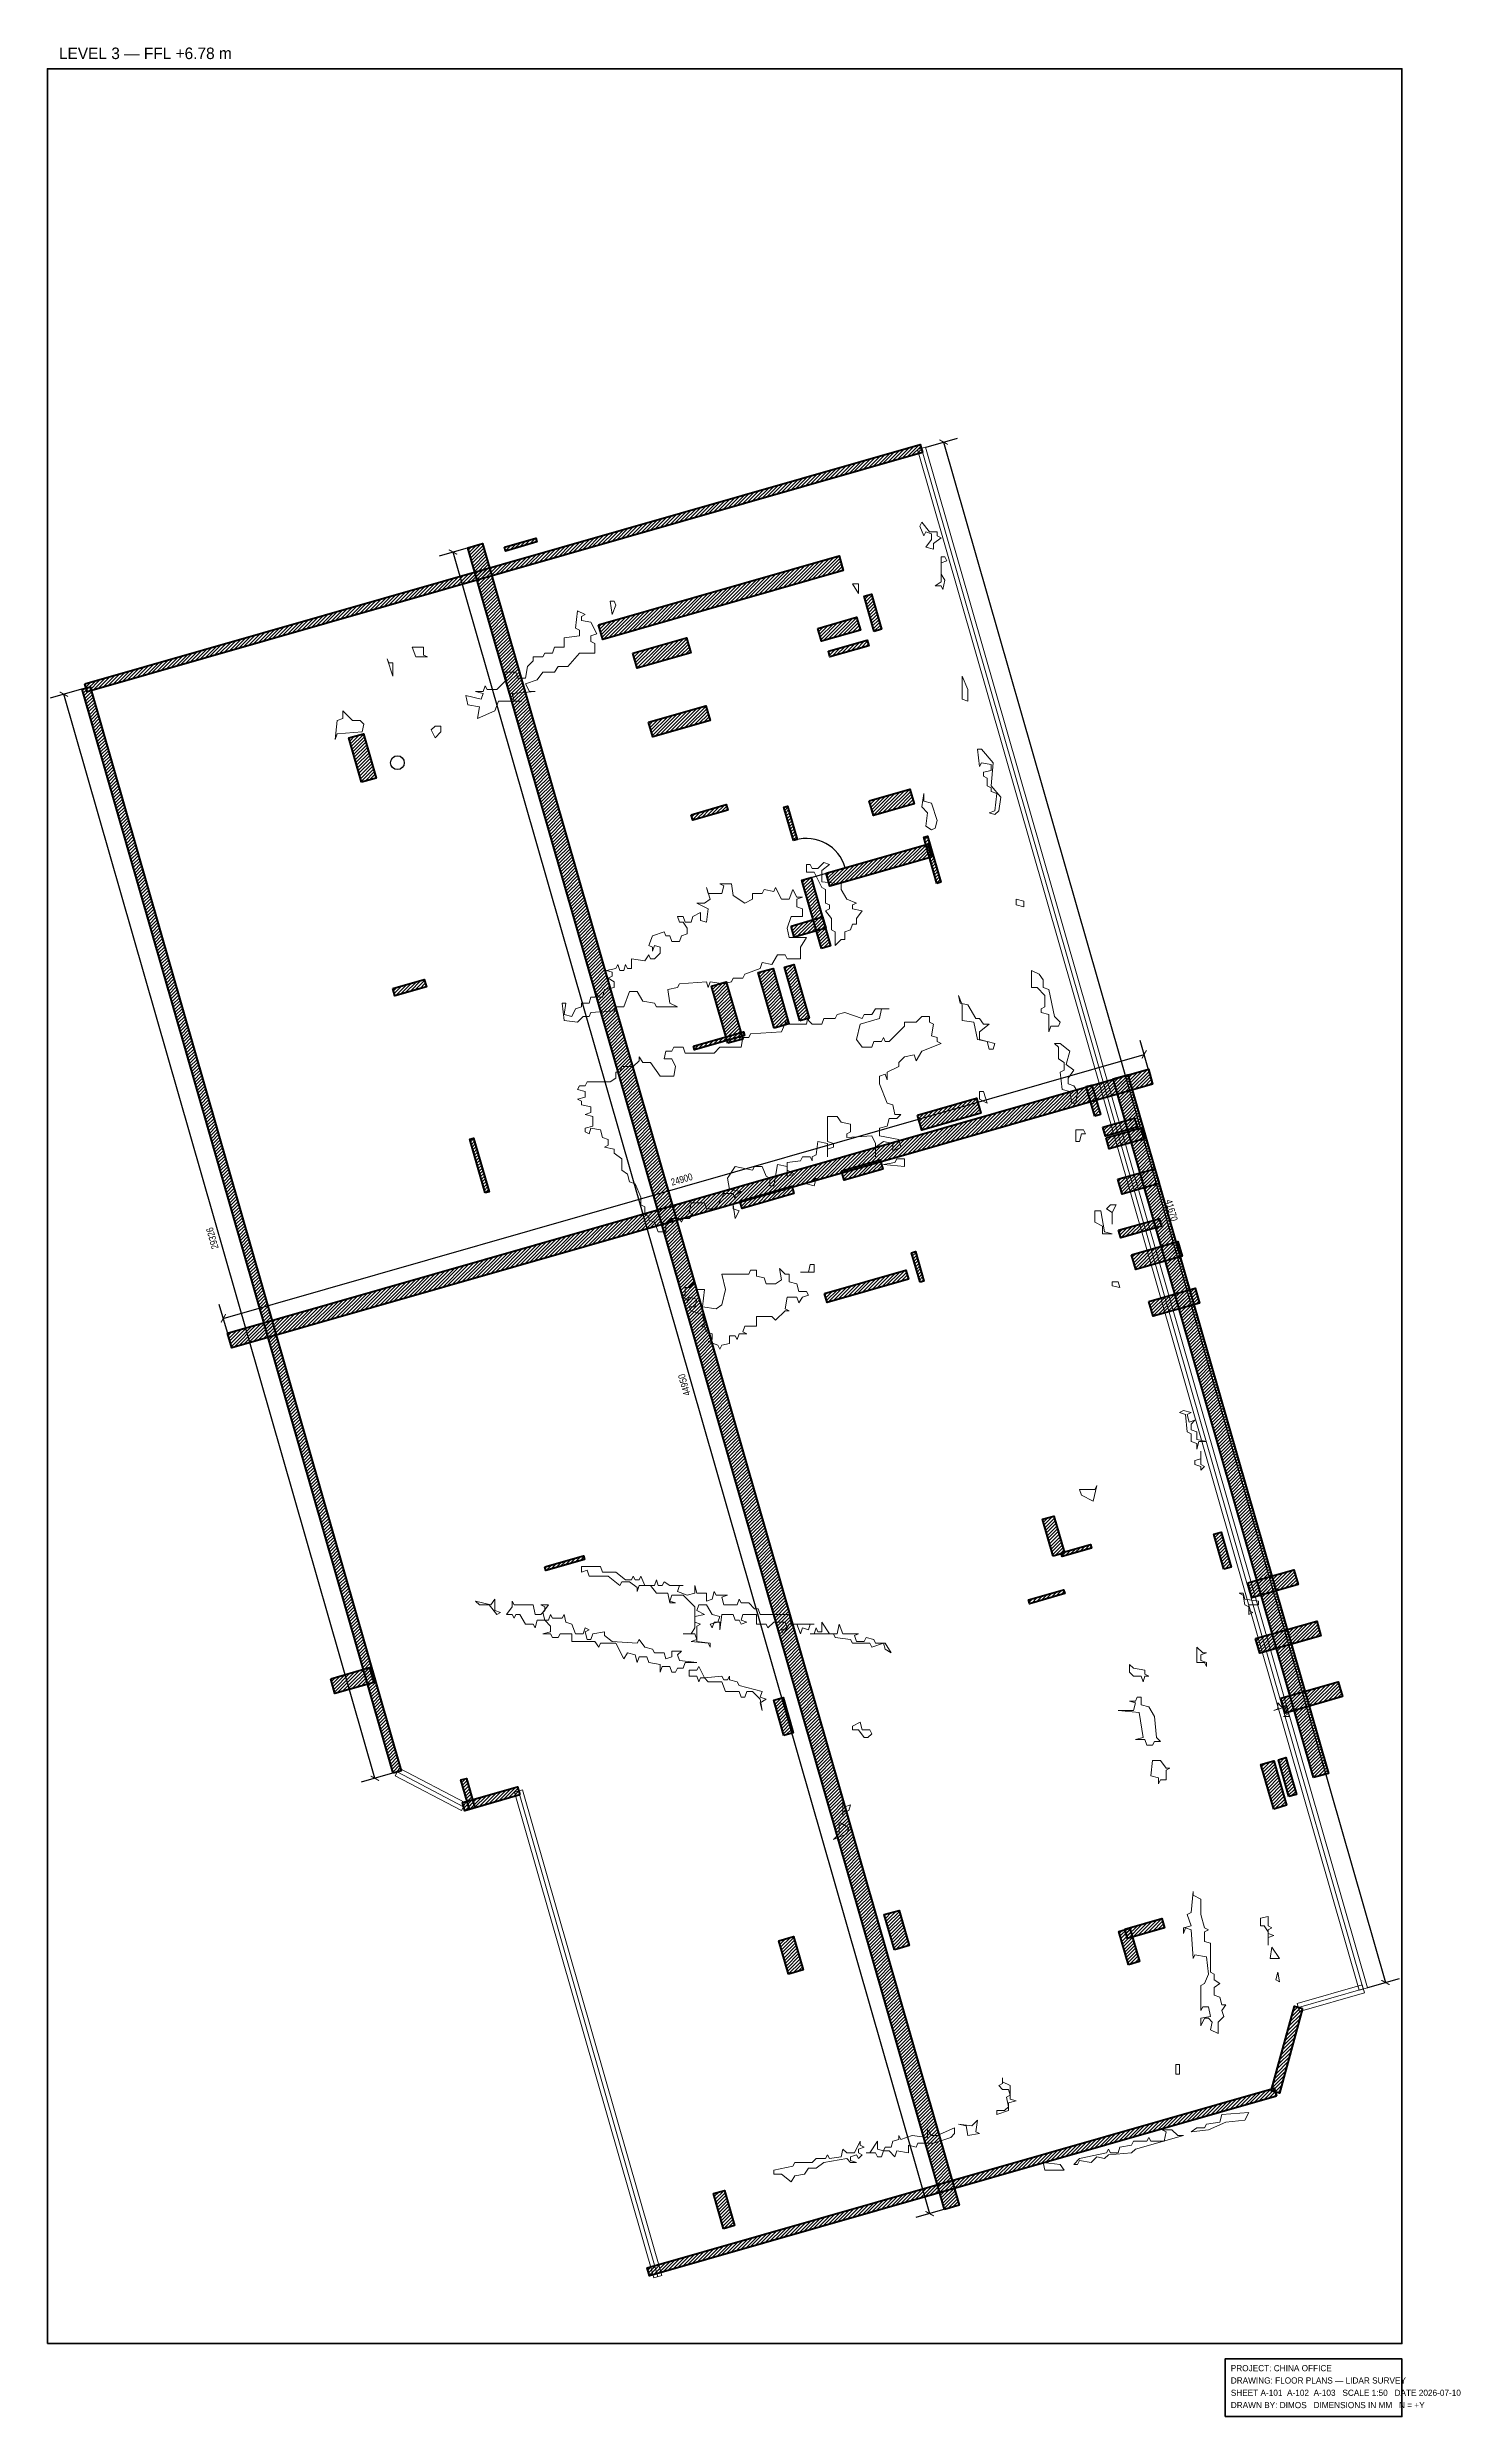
# Model space of a CAD drawing. Header units: metres. Extents: x 0 to 117, y -38 to 25.
# Drawn here: x 80.5 to 117.2, y -38.1 to 23.5 of the extents above; entities that cross this region are included whole.
import ezdxf

# ---------------------------------------------------------------- set-up
doc = ezdxf.new("R2010")
doc.units = ezdxf.units.M
for name, color, linetype, lineweight in [('A-ANNO-DIMS', 3, 'Continuous', 18), ('A-ANNO-SYMB', 1, 'Continuous', 25), ('A-ANNO-TTLB', 7, 'Continuous', 35), ('A-DOOR', 2, 'Continuous', 25), ('A-FURN', 8, 'Continuous', 13), ('A-GLAZ', 4, 'Continuous', 13), ('A-WALL', 7, 'Continuous', 60), ('A-WALL-PATT', 8, 'Continuous', 13)]:
    doc.layers.add(name, color=color, linetype=linetype, lineweight=lineweight)
doc.styles.add('OpenSansCondensed-Light', font='OpenSansCondensed-Light.ttf')
doc.dimstyles.new('EZDXF', dxfattribs={"dimtxt": 0.25, "dimasz": 0.175, "dimexe": 0.375, "dimexo": 0.125, "dimgap": 0.1, "dimtad": 1, "dimlfac": 100, "dimzin": 12, "dimdsep": 46, "dimtxsty": 'OpenSansCondensed-Light', "dimblk": 'ARCHTICK', "dimcen": 2.5, "dimazin": 3, "dimtfac": 0.5, "dimtmove": 2, "dimatfit": 3})

msp = doc.modelspace()

# ---------------------------------------------------------------- texts
at = {"layer": 'A-ANNO-TTLB'}
for s, height, p in [('LEVEL 3 — FFL +6.78 m', 0.3, (80.8162, 23.2208)), ('PROJECT: CHINA OFFICE', 0.16, (111.2758, -36.9035)), ('SHEET A-101  A-102  A-103   SCALE 1:50   DATE 2026-07-10', 0.16, (111.2758, -37.5435)), ('DRAWING: FLOOR PLANS — LIDAR SURVEY', 0.16, (111.2758, -37.2235)), ('DRAWN BY: DIMOS   DIMENSIONS IN MM   N = +Y', 0.16, (111.2758, -37.8635))]:
    msp.add_text(s, height=height, dxfattribs=at).set_placement(p)

# ---------------------------------------------------------------- blocks, each defined once
blk = doc.blocks.new('_ARCHTICK')
at = {"color": 0, "linetype": 'BYBLOCK', "const_width": 0.15}
blk.add_lwpolyline([(-0.5, -0.5), (0.5, 0.5)], dxfattribs=at)

# ---------------------------------------------------------------- dimensions: what is measured, and where the dimension line sits
at = {"layer": 'A-ANNO-DIMS'}
for base, p1, p2, angle in [((103.8109, 13.2613), (103.2341, 13.0959), (114.72, -26.9602), 286), ((103.4492, -32.8063), (104.0259, -32.6409), (91.636, 10.5678), 106), ((89.0285, -21.4854), (89.6053, -21.32), (81.5219, 6.8701), 106), ((85.0885, -9.5254), (85.2539, -10.1021), (109.1893, -3.2388), 16)]:
    msp.add_linear_dim(base=base, p1=p1, p2=p2, angle=angle, dimstyle='EZDXF', override={"dimtxt": 0.18, "dimdec": 0, "dimlfac": 1000}, dxfattribs=at).render()

# ---------------------------------------------------------------- hatches: boundary and pattern name
at = {"layer": 'A-WALL-PATT'}
h = msp.add_hatch(dxfattribs=at)
h.set_pattern_fill('ANSI31', scale=0.02)
h.paths.add_polyline_path([(81.4916, 6.9758), (103.2038, 13.2017), (103.2645, 12.9902), (81.5523, 6.7643)])
h = msp.add_hatch(dxfattribs=at)
h.set_pattern_fill('ANSI31', scale=0.02)
h.paths.add_polyline_path([(103.8337, -32.696), (91.4438, 10.5127), (91.8283, 10.623), (104.2182, -32.5857)])
h = msp.add_hatch(dxfattribs=at)
h.set_pattern_fill('ANSI31', scale=0.02)
h.paths.add_polyline_path([(92.3948, 10.5254), (93.2119, 10.7597), (93.2395, 10.6635), (92.4224, 10.4292)])
h = msp.add_hatch(dxfattribs=at)
h.set_pattern_fill('ANSI31', scale=0.02)
h.paths.add_polyline_path([(94.8444, 8.513), (101.0926, 10.3046), (101.2029, 9.9201), (94.9547, 8.1285)])
h = msp.add_hatch(dxfattribs=at)
h.set_pattern_fill('ANSI31', scale=0.02)
h.paths.add_polyline_path([(102.0056, 8.3398), (101.7438, 9.253), (101.936, 9.3081), (102.1979, 8.3949)])
h = msp.add_hatch(dxfattribs=at)
h.set_pattern_fill('ANSI31', scale=0.02)
h.paths.add_polyline_path([(100.5415, 8.4173), (101.5508, 8.7067), (101.6473, 8.3703), (100.638, 8.0808)])
h = msp.add_hatch(dxfattribs=at)
h.set_pattern_fill('ANSI31', scale=0.02)
h.paths.add_polyline_path([(95.7338, 7.7695), (97.1276, 8.1692), (97.2379, 7.7847), (95.8441, 7.385)])
h = msp.add_hatch(dxfattribs=at)
h.set_pattern_fill('ANSI31', scale=0.02)
h.paths.add_polyline_path([(100.8166, 7.8208), (101.8259, 8.1102), (101.8672, 7.966), (100.8579, 7.6766)])
h = msp.add_hatch(dxfattribs=at)
h.set_pattern_fill('ANSI31', scale=0.02)
h.paths.add_polyline_path([(89.4996, -21.3503), (81.4162, 6.8397), (81.6277, 6.9004), (89.711, -21.2897)])
h = msp.add_hatch(dxfattribs=at)
h.set_pattern_fill('ANSI31', scale=0.02)
h.paths.add_polyline_path([(96.1437, 5.9774), (97.6336, 6.4046), (97.7439, 6.0201), (96.2539, 5.5929)])
h = msp.add_hatch(dxfattribs=at)
h.set_pattern_fill('ANSI31', scale=0.02)
h.paths.add_polyline_path([(88.6812, 4.415), (88.3504, 5.5685), (88.7349, 5.6788), (89.0657, 4.5253)])
h = msp.add_hatch(dxfattribs=at)
h.set_pattern_fill('ANSI31', scale=0.02)
h.paths.add_polyline_path([(97.2493, 3.5727), (98.1625, 3.8345), (98.2039, 3.6903), (97.2907, 3.4285)])
h = msp.add_hatch(dxfattribs=at)
h.set_pattern_fill('ANSI31', scale=0.02)
h.paths.add_polyline_path([(99.9071, 2.9007), (99.659, 3.7658), (99.7552, 3.7934), (100.0032, 2.9282)])
h = msp.add_hatch(dxfattribs=at)
h.set_pattern_fill('ANSI31', scale=0.02)
h.paths.add_polyline_path([(101.8783, 3.9368), (102.9357, 4.24), (103.0459, 3.8555), (101.9885, 3.5523)])
h = msp.add_hatch(dxfattribs=at)
h.set_pattern_fill('ANSI31', scale=0.02)
h.paths.add_polyline_path([(100.755, 2.0495), (103.3984, 2.8075), (103.4949, 2.471), (100.8515, 1.713)])
h = msp.add_hatch(dxfattribs=at)
h.set_pattern_fill('ANSI31', scale=0.02)
h.paths.add_polyline_path([(103.6393, 1.7862), (103.2947, 2.9878), (103.3909, 3.0153), (103.7354, 1.8138)])
h = msp.add_hatch(dxfattribs=at)
h.set_pattern_fill('ANSI31', scale=0.02)
h.paths.add_polyline_path([(100.6344, 0.0923), (100.1244, 1.8707), (100.3648, 1.9396), (100.8747, 0.1612)])
h = msp.add_hatch(dxfattribs=at)
h.set_pattern_fill('ANSI31', scale=0.02)
h.paths.add_polyline_path([(99.8479, 0.678), (100.6649, 0.9123), (100.7476, 0.6239), (99.9306, 0.3896)])
h = msp.add_hatch(dxfattribs=at)
h.set_pattern_fill('ANSI31', scale=0.02)
h.paths.add_polyline_path([(99.4059, -1.9764), (98.9925, -0.5345), (99.377, -0.4243), (99.7904, -1.8662)])
h = msp.add_hatch(dxfattribs=at)
h.set_pattern_fill('ANSI31', scale=0.02)
h.paths.add_polyline_path([(100.0761, -1.7843), (99.6764, -0.3904), (99.9167, -0.3215), (100.3164, -1.7153)])
h = msp.add_hatch(dxfattribs=at)
h.set_pattern_fill('ANSI31', scale=0.02)
h.paths.add_polyline_path([(89.4947, -0.947), (90.3118, -0.7127), (90.3669, -0.905), (89.5498, -1.1393)])
h = msp.add_hatch(dxfattribs=at)
h.set_pattern_fill('ANSI31', scale=0.02)
h.paths.add_polyline_path([(98.2059, -2.3726), (97.7786, -0.8826), (98.1631, -0.7723), (98.5904, -2.2623)])
h = msp.add_hatch(dxfattribs=at)
h.set_pattern_fill('ANSI31', scale=0.02)
h.paths.add_polyline_path([(97.3098, -2.4429), (98.6075, -2.0707), (98.635, -2.1669), (97.3373, -2.539)])
h = msp.add_hatch(dxfattribs=at)
h.set_pattern_fill('ANSI31', scale=0.02)
h.paths.add_polyline_path([(85.1988, -9.9099), (109.1342, -3.0465), (109.2445, -3.431), (85.3091, -10.2944)])
h = msp.add_hatch(dxfattribs=at)
h.set_pattern_fill('ANSI31', scale=0.02)
h.paths.add_polyline_path([(107.7413, -4.2676), (107.5208, -3.4986), (107.665, -3.4573), (107.8855, -4.2263)])
h = msp.add_hatch(dxfattribs=at)
h.set_pattern_fill('ANSI31', scale=0.02)
h.paths.add_polyline_path([(113.4282, -21.4664), (108.2187, -3.2985), (108.6032, -3.1883), (113.8128, -21.3561)])
h = msp.add_hatch(dxfattribs=at)
h.set_pattern_fill('ANSI31', scale=0.02)
h.paths.add_polyline_path([(103.1313, -4.2424), (104.6693, -3.8014), (104.7796, -4.1859), (103.2416, -4.6269)])
h = msp.add_hatch(dxfattribs=at)
h.set_pattern_fill('ANSI31', scale=0.02)
h.paths.add_polyline_path([(91.8987, -6.2617), (91.499, -4.8679), (91.5952, -4.8403), (91.9948, -6.2341)])
h = msp.add_hatch(dxfattribs=at)
h.set_pattern_fill('ANSI31', scale=0.02)
h.paths.add_polyline_path([(107.9531, -4.5506), (108.7701, -4.3163), (108.839, -4.5567), (108.022, -4.791)])
h = msp.add_hatch(dxfattribs=at)
h.set_pattern_fill('ANSI31', scale=0.02)
h.paths.add_polyline_path([(108.0331, -4.8296), (108.9463, -4.5678), (109.0289, -4.8562), (108.1158, -5.118)])
h = msp.add_hatch(dxfattribs=at)
h.set_pattern_fill('ANSI31', scale=0.02)
h.paths.add_polyline_path([(101.1544, -5.6923), (102.1637, -5.4029), (102.2326, -5.6432), (101.2233, -5.9326)])
h = msp.add_hatch(dxfattribs=at)
h.set_pattern_fill('ANSI31', scale=0.02)
h.paths.add_polyline_path([(98.5178, -6.4744), (99.8636, -6.0885), (99.9187, -6.2807), (98.5729, -6.6666)])
h = msp.add_hatch(dxfattribs=at)
h.set_pattern_fill('ANSI31', scale=0.02)
h.paths.add_polyline_path([(108.3426, -5.9091), (109.3038, -5.6334), (109.4141, -6.0179), (108.4528, -6.2936)])
h = msp.add_hatch(dxfattribs=at)
h.set_pattern_fill('ANSI31', scale=0.02)
h.paths.add_polyline_path([(108.3589, -7.2357), (109.4163, -6.9325), (109.4714, -7.1247), (108.414, -7.4279)])
h = msp.add_hatch(dxfattribs=at)
h.set_pattern_fill('ANSI31', scale=0.02)
h.paths.add_polyline_path([(103.201, -8.5864), (102.9805, -7.8174), (103.0766, -7.7899), (103.2971, -8.5589)])
h = msp.add_hatch(dxfattribs=at)
h.set_pattern_fill('ANSI31', scale=0.02)
h.paths.add_polyline_path([(108.6967, -7.8697), (109.8983, -7.5252), (110.0086, -7.9097), (108.807, -8.2543)])
h = msp.add_hatch(dxfattribs=at)
h.set_pattern_fill('ANSI31', scale=0.02)
h.paths.add_polyline_path([(100.7146, -8.8749), (102.8293, -8.2685), (102.8983, -8.5088), (100.7835, -9.1152)])
h = msp.add_hatch(dxfattribs=at)
h.set_pattern_fill('ANSI31', scale=0.02)
h.paths.add_polyline_path([(109.1494, -9.0855), (110.351, -8.741), (110.4612, -9.1255), (109.2596, -9.47)])
h = msp.add_hatch(dxfattribs=at)
h.set_pattern_fill('ANSI31', scale=0.02)
h.paths.add_polyline_path([(106.6612, -15.7086), (106.3856, -14.7473), (106.674, -14.6646), (106.9496, -15.6259)])
h = msp.add_hatch(dxfattribs=at)
h.set_pattern_fill('ANSI31', scale=0.02)
h.paths.add_polyline_path([(111.0939, -16.05), (110.832, -15.1368), (111.0243, -15.0816), (111.2861, -15.9948)])
h = msp.add_hatch(dxfattribs=at)
h.set_pattern_fill('ANSI31', scale=0.02)
h.paths.add_polyline_path([(93.4431, -15.9865), (94.4524, -15.6971), (94.48, -15.7932), (93.4707, -16.0827)])
h = msp.add_hatch(dxfattribs=at)
h.set_pattern_fill('ANSI31', scale=0.02)
h.paths.add_polyline_path([(106.8632, -15.6246), (107.6322, -15.4041), (107.6598, -15.5002), (106.8908, -15.7207)])
h = msp.add_hatch(dxfattribs=at)
h.set_pattern_fill('ANSI31', scale=0.02)
h.paths.add_polyline_path([(106.0178, -16.8484), (106.931, -16.5865), (106.9586, -16.6827), (106.0454, -16.9445)])
h = msp.add_hatch(dxfattribs=at)
h.set_pattern_fill('ANSI31', scale=0.02)
h.paths.add_polyline_path([(111.7166, -16.4059), (112.9182, -16.0613), (113.0284, -16.4458), (111.8268, -16.7904)])
h = msp.add_hatch(dxfattribs=at)
h.set_pattern_fill('ANSI31', scale=0.02)
h.paths.add_polyline_path([(111.9225, -17.8494), (113.5085, -17.3946), (113.6188, -17.7791), (112.0327, -18.2339)])
h = msp.add_hatch(dxfattribs=at)
h.set_pattern_fill('ANSI31', scale=0.02)
h.paths.add_polyline_path([(87.8799, -18.8972), (88.8892, -18.6078), (88.9995, -18.9923), (87.9902, -19.2817)])
h = msp.add_hatch(dxfattribs=at)
h.set_pattern_fill('ANSI31', scale=0.02)
h.paths.add_polyline_path([(112.5759, -19.4026), (114.0658, -18.9753), (114.1761, -19.3598), (112.6861, -19.7871)])
h = msp.add_hatch(dxfattribs=at)
h.set_pattern_fill('ANSI31', scale=0.02)
h.paths.add_polyline_path([(99.6606, -20.3687), (99.3988, -19.4555), (99.6391, -19.3866), (99.9009, -20.2998)])
h = msp.add_hatch(dxfattribs=at)
h.set_pattern_fill('ANSI31', scale=0.02)
h.paths.add_polyline_path([(112.789, -21.9617), (112.5134, -21.0005), (112.7056, -20.9453), (112.9813, -21.9066)])
h = msp.add_hatch(dxfattribs=at)
h.set_pattern_fill('ANSI31', scale=0.02)
h.paths.add_polyline_path([(91.485, -22.2969), (91.2645, -21.5279), (91.4087, -21.4866), (91.6292, -22.2556)])
h = msp.add_hatch(dxfattribs=at)
h.set_pattern_fill('ANSI31', scale=0.02)
h.paths.add_polyline_path([(112.3909, -22.284), (112.0601, -21.1304), (112.3966, -21.034), (112.7273, -22.1875)])
h = msp.add_hatch(dxfattribs=at)
h.set_pattern_fill('ANSI31', scale=0.02)
h.paths.add_polyline_path([(92.7926, -21.9181), (91.3623, -22.3283), (91.3016, -22.1168), (92.732, -21.7067)])
h = msp.add_hatch(dxfattribs=at)
h.set_pattern_fill('ANSI31', scale=0.02)
h.paths.add_polyline_path([(102.5308, -25.9435), (102.269, -25.0303), (102.6535, -24.9201), (102.9153, -25.8333)])
h = msp.add_hatch(dxfattribs=at)
h.set_pattern_fill('ANSI31', scale=0.02)
h.paths.add_polyline_path([(108.5249, -25.4103), (109.4862, -25.1347), (109.5551, -25.375), (108.5938, -25.6506)])
h = msp.add_hatch(dxfattribs=at)
h.set_pattern_fill('ANSI31', scale=0.02)
h.paths.add_polyline_path([(99.7754, -26.5776), (99.5274, -25.7124), (99.9119, -25.6022), (100.16, -26.4673)])
h = msp.add_hatch(dxfattribs=at)
h.set_pattern_fill('ANSI31', scale=0.02)
h.paths.add_polyline_path([(108.6146, -26.3317), (108.3665, -25.4665), (108.6549, -25.3838), (108.903, -26.249)])
h = msp.add_hatch(dxfattribs=at)
h.set_pattern_fill('ANSI31', scale=0.02)
h.paths.add_polyline_path([(113.1419, -27.4721), (112.5417, -29.6731), (112.3294, -29.6152), (112.9297, -27.4142)])
h = msp.add_hatch(dxfattribs=at)
h.set_pattern_fill('ANSI31', scale=0.02)
h.paths.add_polyline_path([(112.4658, -29.7499), (96.1633, -34.4246), (96.1026, -34.2131), (112.4052, -29.5384)])
h = msp.add_hatch(dxfattribs=at)
h.set_pattern_fill('ANSI31', scale=0.02)
h.paths.add_polyline_path([(98.0897, -33.1987), (97.8279, -32.2855), (98.1163, -32.2028), (98.3781, -33.116)])

# ---------------------------------------------------------------- linework, layer by layer
at = {"layer": 'A-ANNO-SYMB'}
msp.add_circle((89.6137, 4.9242), 0.18, dxfattribs=at)
at = {"layer": 'A-ANNO-TTLB'}
for points in [[(80.5162, -36.1835), (115.7258, -36.1835), (115.7258, 22.9708), (80.5162, 22.9708)], [(111.1258, -38.0835), (115.7258, -38.0835), (115.7258, -36.5835), (111.1258, -36.5835)]]:
    msp.add_lwpolyline(points, close=True, dxfattribs=at)
at = {"layer": 'A-DOOR'}
msp.add_line((100.2446, 1.9051), (101.2539, 2.1945), dxfattribs=at)
msp.add_arc((100.2446, 1.9051), 1.05, 16, 106, dxfattribs=at)
at = {"layer": 'A-FURN'}
for points in [[(103.5453, 10.475), (103.3453, 10.525), (103.4953, 10.725), (103.4953, 10.875), (103.3453, 10.925), (103.2953, 10.825), (103.1953, 11.075), (103.2453, 11.175), (103.4453, 10.925), (103.6453, 10.925), (103.6453, 10.825), (103.7453, 10.775), (103.5453, 10.625)], [(103.7953, 9.425), (103.7453, 9.525), (103.5953, 9.525), (103.7453, 9.625), (103.7453, 10.275), (103.8453, 10.275), (103.8953, 10.175), (103.7453, 10.125), (103.7453, 9.825), (103.8453, 9.675)], [(101.5953, 9.325), (101.4453, 9.575), (101.5953, 9.575)], [(91.6953, 6.075), (91.7453, 6.375), (91.4453, 6.425), (91.3953, 6.675), (91.7953, 6.575), (91.8453, 6.725), (91.6453, 6.775), (91.8453, 6.775), (91.8953, 6.925), (91.9453, 6.825), (92.1953, 6.825), (92.4453, 7.075), (92.3953, 7.275), (92.6953, 7.275), (92.7453, 7.125), (92.9453, 7.125), (92.9953, 7.425), (93.1453, 7.575), (93.1453, 7.675), (93.3953, 7.675), (93.4453, 7.775), (93.6453, 7.775), (93.6953, 7.925), (93.9453, 7.925), (93.9453, 8.175), (94.3453, 8.225), (94.3453, 8.375), (94.2453, 8.425), (94.2953, 8.875), (94.4953, 8.775), (94.3953, 8.725), (94.3953, 8.625), (94.6453, 8.575), (94.7953, 8.275), (94.6453, 8.225), (94.6453, 8.075), (94.7453, 8.025), (94.7453, 7.775), (94.3453, 7.775), (94.0453, 7.425), (93.7953, 7.425), (93.6953, 7.275), (93.3953, 7.275), (93.2453, 7.075), (92.9453, 6.975), (93.0453, 6.775), (93.1953, 6.775), (92.5953, 6.725), (92.6453, 6.525), (92.8453, 6.525), (92.2453, 6.525), (92.1453, 6.275)], [(95.1953, 8.775), (95.1453, 9.125), (95.2453, 9.125), (95.2953, 9.025)], [(89.4953, 7.175), (89.3453, 7.625), (89.3953, 7.525), (89.4953, 7.525)], [(90.0953, 7.675), (89.9953, 7.925), (90.2953, 7.925), (90.2953, 7.725), (90.3953, 7.675)], [(104.4453, 6.525), (104.2953, 6.575), (104.2953, 7.175), (104.4453, 6.825)], [(87.9953, 5.525), (88.0453, 6.025), (88.1953, 6.075), (88.1953, 6.275), (88.4453, 6.025), (88.6453, 6.025), (88.7453, 5.925), (88.6953, 5.725), (88.0453, 5.675)], [(90.5953, 5.575), (90.4953, 5.775), (90.5953, 5.875), (90.7453, 5.875), (90.7453, 5.725)], [(105.1453, 3.575), (104.9953, 3.625), (105.1453, 3.675), (105.1953, 4.125), (105.0453, 4.175), (105.0453, 4.275), (104.9453, 4.325), (104.9453, 4.525), (104.8453, 4.575), (104.8453, 4.675), (105.0453, 4.725), (105.0453, 4.875), (104.7953, 4.925), (104.7453, 4.825), (104.6953, 5.275), (104.7953, 5.275), (105.0953, 4.925), (105.0453, 4.325), (105.2953, 4.025), (105.2453, 3.675)], [(103.4953, 3.175), (103.3453, 3.275), (103.3953, 3.625), (103.2453, 3.775), (103.2953, 4.125), (103.2953, 3.925), (103.4953, 3.875), (103.6453, 3.425), (103.5953, 3.225)], [(100.9953, 0.175), (100.9953, 0.525), (100.8953, 0.575), (100.8953, 0.875), (100.7453, 1.075), (100.8453, 1.125), (100.8453, 1.225), (100.7453, 1.275), (100.7453, 1.625), (100.6453, 1.675), (100.4453, 2.075), (100.2453, 2.075), (100.2453, 2.275), (100.3453, 2.275), (100.3953, 2.175), (100.5453, 2.175), (100.6953, 2.325), (100.8453, 2.275), (100.6453, 2.125), (100.6453, 1.825), (101.1453, 1.775), (101.1453, 1.625), (101.2953, 1.375), (101.5453, 1.275), (101.4453, 1.225), (101.4453, 1.125), (101.6953, 1.075), (101.5453, 0.875), (101.5453, 0.725), (101.4453, 0.725), (101.3953, 0.575), (101.2453, 0.525), (101.2453, 0.325), (101.1453, 0.325)], [(93.9453, -1.775), (93.8953, -1.325), (93.9953, -1.325), (93.9453, -1.625), (94.1453, -1.675), (94.2453, -1.475), (94.3953, -1.425), (94.3953, -1.325), (94.5953, -1.325), (94.6453, -1.175), (94.7453, -1.175), (94.7953, -1.075), (94.8453, -1.175), (94.9453, -1.175), (94.9953, -0.975), (95.2453, -0.925), (95.2453, -0.775), (95.0953, -0.675), (95.1953, -0.625), (95.1953, -0.525), (95.0453, -0.475), (95.2953, -0.425), (95.3453, -0.325), (95.3953, -0.475), (95.4953, -0.475), (95.5453, -0.325), (95.5953, -0.425), (95.6953, -0.425), (95.6953, -0.175), (96.0453, -0.225), (96.1453, -0.075), (96.1953, -0.175), (96.2953, -0.175), (96.4453, -0.025), (96.4453, 0.125), (96.2953, 0.175), (96.2453, 0.025), (96.2453, 0.125), (96.1453, 0.175), (96.2453, 0.425), (96.5453, 0.525), (96.5953, 0.425), (96.6953, 0.425), (96.7453, 0.275), (96.9453, 0.275), (96.9953, 0.425), (97.1453, 0.475), (97.1453, 0.625), (97.0453, 0.775), (96.9453, 0.775), (96.8953, 0.925), (97.0453, 0.925), (97.0953, 0.775), (97.2453, 0.775), (97.2953, 0.925), (97.4953, 1.025), (97.4953, 0.825), (97.6453, 0.775), (97.6953, 1.125), (97.3953, 1.275), (97.5953, 1.275), (97.7453, 1.375), (97.6453, 1.675), (97.6953, 1.525), (98.0453, 1.525), (98.0953, 1.725), (97.9953, 1.775), (98.2953, 1.775), (98.3453, 1.475), (98.6453, 1.275), (98.8453, 1.375), (98.8453, 1.525), (99.0953, 1.525), (99.1453, 1.625), (99.3953, 1.575), (99.4453, 1.675), (99.5953, 1.375), (99.7953, 1.375), (99.8953, 1.625), (99.9953, 1.425), (100.1453, 1.425), (99.9953, 1.375), (99.9953, 1.175), (100.1453, 1.125), (100.1453, 0.925), (99.8453, 0.925), (99.7453, 0.625), (99.7953, 0.375), (100.2453, 0.375), (100.0953, 0.125), (100.0953, -0.175), (99.7453, -0.175), (99.6953, -0.075), (99.4953, -0.075), (99.3453, -0.325), (99.0953, -0.275), (99.0453, -0.425), (98.6453, -0.575), (98.5953, -0.675), (98.3453, -0.675), (98.2953, -0.775), (98.0953, -0.825), (97.7453, -0.775), (97.6953, -0.925), (97.6453, -0.775), (96.9453, -0.825), (96.8953, -0.925), (96.6453, -0.975), (96.6953, -1.325), (96.8953, -1.425), (96.3453, -1.425), (96.2953, -1.325), (95.9953, -1.275), (95.8453, -1.025), (95.6453, -1.025), (95.4953, -1.425), (95.2953, -1.425), (95.2453, -1.525), (94.6453, -1.575), (94.5953, -1.675), (94.4453, -1.675), (94.2953, -1.825)], [(105.8953, 1.175), (105.6953, 1.225), (105.6953, 1.375), (105.8953, 1.325)], [(106.5453, -2.075), (106.5453, -1.625), (106.3453, -1.575), (106.3453, -1.475), (106.4453, -1.425), (106.4453, -1.125), (106.2453, -0.925), (106.0953, -0.925), (106.0953, -0.475), (106.2953, -0.575), (106.3953, -0.725), (106.3953, -0.925), (106.5453, -0.975), (106.6953, -1.675), (106.8453, -1.825), (106.7953, -1.925), (106.5953, -1.925)], [(105.0953, -2.525), (104.9953, -2.525), (104.9453, -2.325), (104.6953, -2.275), (104.5953, -1.825), (104.2953, -1.775), (104.2953, -1.375), (104.1953, -1.125), (104.2453, -1.325), (104.4453, -1.375), (104.6453, -1.725), (104.7453, -1.725), (104.8453, -1.875), (104.9953, -1.875), (104.7453, -2.075), (104.7453, -2.275), (105.1453, -2.375)], [(94.4953, -4.675), (94.4953, -4.575), (94.6953, -4.525), (94.6953, -4.275), (94.4953, -4.225), (94.6453, -4.175), (94.6453, -4.025), (94.3953, -3.975), (94.3953, -3.875), (94.2953, -3.825), (94.4953, -3.775), (94.4953, -3.625), (94.2953, -3.575), (94.3453, -3.475), (94.4953, -3.475), (94.5453, -3.375), (95.1453, -3.375), (95.2953, -3.275), (95.2953, -3.125), (95.3953, -3.125), (95.4453, -2.975), (95.7453, -2.975), (95.8953, -2.825), (95.8953, -2.725), (95.9953, -2.875), (96.1953, -2.875), (96.4453, -3.225), (96.7953, -3.225), (96.8453, -2.975), (96.7453, -2.775), (96.5453, -2.775), (96.5953, -2.575), (96.7453, -2.575), (96.7953, -2.475), (97.0453, -2.475), (97.0953, -2.625), (97.8453, -2.625), (97.9953, -2.475), (98.5453, -2.475), (98.5953, -2.225), (98.7453, -2.225), (98.7953, -2.125), (99.5953, -2.075), (99.7453, -1.725), (99.7953, -1.875), (100.2453, -1.875), (100.2953, -1.625), (100.2953, -1.775), (100.3953, -1.875), (100.6453, -1.875), (100.6953, -1.725), (100.9953, -1.725), (101.0453, -1.625), (101.2453, -1.575), (101.6953, -1.725), (101.7453, -1.625), (101.9453, -1.625), (102.0453, -1.475), (102.3953, -1.475), (102.1953, -1.475), (102.1453, -1.725), (101.6453, -1.875), (101.5453, -2.275), (101.6953, -2.475), (101.9453, -2.475), (101.9953, -2.325), (102.1953, -2.325), (102.2453, -2.225), (102.2953, -2.325), (102.3953, -2.325), (102.7953, -1.925), (102.7953, -1.825), (103.0953, -1.825), (103.2453, -1.675), (103.4453, -1.675), (103.4453, -1.825), (103.5453, -1.875), (103.4953, -2.175), (103.6453, -2.225), (103.6453, -2.325), (103.7453, -2.375), (103.2453, -2.575), (103.0953, -2.825), (103.0453, -2.675), (102.7953, -2.725), (102.6453, -2.875), (102.6453, -2.975), (102.3453, -3.125), (102.3453, -3.325), (102.2953, -3.175), (102.1453, -3.225), (102.1453, -3.425), (102.3453, -3.925), (102.4953, -3.975), (102.5453, -4.225), (102.6953, -4.225), (102.5953, -4.325), (102.3953, -4.325), (102.3453, -4.525), (102.1453, -4.575), (102.1453, -4.775), (102.6453, -4.875), (102.6953, -5.075), (102.4953, -5.175), (102.4953, -4.975), (102.2453, -4.925), (102.0453, -5.075), (102.0453, -5.325), (102.0453, -4.975), (101.9453, -4.775), (101.2953, -4.825), (101.2953, -4.725), (101.3953, -4.675), (101.3953, -4.475), (101.1453, -4.425), (101.0453, -4.275), (100.7953, -4.275), (100.7953, -4.925), (100.9453, -4.975), (100.9453, -5.075), (100.7953, -5.125), (100.7953, -5.325), (100.7953, -4.975), (100.5453, -4.925), (100.4953, -5.275), (100.3953, -5.325), (100.3953, -5.425), (100.3453, -5.325), (100.1453, -5.325), (100.0953, -5.425), (99.7453, -5.475), (99.7453, -5.675), (99.9453, -5.775), (99.7453, -5.825), (99.7453, -5.575), (99.4953, -5.525), (99.3953, -6.075), (99.2953, -6.075), (99.2953, -5.875), (99.1953, -5.825), (99.0953, -5.575), (98.8953, -5.575), (98.8453, -5.675), (98.3953, -5.575), (98.1953, -5.875), (98.2453, -6.175), (98.5453, -6.225), (98.3953, -6.325), (98.3953, -6.425), (98.3453, -6.275), (98.0953, -6.275), (97.8953, -6.675), (97.6453, -6.675), (97.5953, -6.525), (97.2453, -6.525), (97.1953, -6.775), (97.2953, -6.825), (97.1953, -6.925), (97.0453, -6.925), (96.9953, -7.025), (96.9453, -6.925), (96.7453, -6.925), (96.5953, -7.075), (96.5953, -7.275), (96.3953, -7.275), (96.2953, -7.025), (96.1453, -6.975), (96.1453, -6.875), (96.0453, -6.825), (96.0453, -6.625), (95.9453, -6.575), (95.9453, -6.375), (95.7953, -6.025), (95.6453, -5.975), (95.5953, -5.775), (95.4453, -5.675), (95.4453, -5.375), (95.2453, -5.225), (95.2453, -5.125), (94.9953, -5.075), (95.0953, -5.025), (95.0953, -4.875), (94.9453, -4.825), (94.8953, -4.625), (94.6453, -4.575), (94.5953, -4.725)], [(107.2453, -3.925), (107.1453, -3.925), (107.0953, -3.625), (106.8953, -3.575), (106.8453, -3.125), (106.9453, -3.075), (106.9453, -2.875), (106.7953, -2.775), (106.7953, -2.475), (106.6953, -2.375), (106.8453, -2.375), (107.0953, -2.575), (106.9953, -2.925), (107.1953, -3.075), (107.0453, -3.275), (107.0453, -3.425), (107.1953, -3.475), (107.2953, -3.625)], [(104.9453, -3.925), (104.7453, -3.825), (104.7453, -3.625), (104.8453, -3.625)], [(107.2453, -4.925), (107.2453, -4.625), (107.4453, -4.625), (107.4953, -4.725), (107.3953, -4.725), (107.3453, -4.925)], [(102.2453, -5.525), (102.5453, -5.475), (102.5953, -5.375), (102.7953, -5.375), (102.7953, -5.575)], [(100.2453, -6.025), (100.4953, -5.875), (100.4453, -6.075)], [(98.3953, -6.925), (98.3453, -6.575), (98.3453, -6.675), (98.4953, -6.725)], [(108.1953, -7.325), (107.9453, -7.325), (107.9453, -7.125), (107.7453, -7.025), (107.7453, -6.725), (107.8953, -6.725), (107.9953, -7.275)], [(108.1953, -7.075), (108.1953, -6.775), (108.0453, -6.675), (108.1453, -6.575), (108.2953, -6.575), (108.1953, -6.775)], [(96.9953, -8.975), (97.0953, -8.925), (97.0953, -8.725), (97.1953, -8.725), (97.3453, -8.575), (97.3953, -8.775), (97.5953, -8.775), (97.5453, -9.225), (97.8953, -9.275), (98.0453, -9.175), (98.1453, -8.775), (98.0453, -8.375), (98.7453, -8.375), (98.7953, -8.275), (98.9453, -8.275), (98.9453, -8.425), (99.1453, -8.475), (99.1953, -8.625), (99.4453, -8.625), (99.5953, -8.525), (99.5453, -8.225), (99.6953, -8.375), (99.7953, -8.375), (99.7953, -8.575), (99.9953, -8.625), (100.0453, -8.825), (100.2453, -8.825), (100.2953, -8.925), (100.1453, -8.975), (100.0453, -9.125), (99.9953, -8.975), (99.7453, -8.975), (99.6953, -9.275), (99.7953, -9.325), (99.6953, -9.325), (99.4453, -9.575), (99.3453, -9.475), (98.9453, -9.475), (98.9453, -9.725), (98.6453, -9.725), (98.5953, -9.875), (98.6953, -9.925), (98.4953, -9.925), (98.4453, -10.075), (98.3953, -9.975), (98.2453, -9.975), (98.2453, -10.175), (98.0453, -10.225), (97.9953, -10.325), (97.9453, -10.225), (97.6953, -10.125), (97.7953, -10.075), (97.7953, -9.925), (97.6453, -9.875), (97.5953, -9.725), (97.4953, -9.725), (97.5953, -9.675), (97.5453, -9.425), (97.2453, -9.325), (97.1953, -9.225), (97.3453, -9.225), (97.3953, -9.025), (97.1953, -8.975), (97.1453, -9.125), (97.1453, -9.025)], [(100.0953, -8.325), (100.2953, -8.325), (100.3453, -8.125), (100.4453, -8.125), (100.4453, -8.325)], [(108.3953, -8.725), (108.1953, -8.675), (108.1953, -8.575), (108.3453, -8.575)], [(110.3953, -12.925), (110.3953, -12.775), (110.2453, -12.725), (110.2453, -12.525), (110.1453, -12.475), (110.0953, -12.025), (109.9453, -11.975), (110.0453, -11.925), (110.2453, -11.975), (110.1453, -12.025), (110.1953, -12.225), (110.3453, -12.175), (110.2453, -12.275), (110.2453, -12.425), (110.3953, -12.475), (110.3953, -12.675), (110.6453, -12.725), (110.4453, -12.725)], [(110.4953, -13.475), (110.4953, -13.375), (110.3453, -13.325), (110.3453, -13.225), (110.4953, -13.175), (110.4953, -12.975), (110.4953, -13.325), (110.5953, -13.375)], [(107.3953, -14.125), (107.3453, -13.975), (107.7453, -13.975), (107.7953, -13.875), (107.6953, -14.275)], [(100.4453, -17.475), (100.3453, -17.475), (100.2953, -17.625), (100.1453, -17.575), (100.0953, -17.725), (99.9953, -17.475), (99.7953, -17.475), (99.6453, -17.725), (99.5953, -17.625), (99.7453, -17.575), (99.6953, -17.425), (99.3953, -17.425), (99.2453, -17.575), (99.1953, -17.475), (98.9453, -17.475), (98.9453, -17.225), (98.5953, -17.225), (98.5453, -17.375), (98.6953, -17.425), (98.5453, -17.475), (98.4953, -17.375), (98.3953, -17.375), (98.3453, -17.225), (98.0453, -17.225), (97.9953, -17.625), (97.9953, -17.425), (97.8453, -17.425), (97.7953, -17.575), (97.7453, -17.475), (97.9453, -17.425), (97.9953, -17.275), (97.7953, -17.225), (97.6453, -16.975), (97.4453, -16.975), (97.3953, -17.125), (97.5953, -17.225), (97.3453, -17.275), (97.3453, -17.425), (97.4953, -17.475), (97.3953, -17.525), (97.3953, -17.925), (97.7453, -17.975), (97.7453, -18.075), (97.6953, -17.975), (97.2453, -17.925), (97.3953, -17.875), (97.3453, -17.725), (97.0453, -17.725), (97.2453, -17.725), (97.3453, -17.575), (97.3453, -17.025), (97.0453, -16.725), (96.7453, -16.725), (96.6953, -16.875), (96.8453, -16.925), (96.6953, -16.925), (96.6453, -16.675), (96.3453, -16.675), (96.1953, -16.475), (95.8953, -16.475), (95.8453, -16.625), (95.8453, -16.525), (95.6453, -16.375), (95.4453, -16.375), (95.3953, -16.475), (95.0953, -16.225), (94.5953, -16.225), (94.5453, -16.075), (94.3953, -16.125), (94.3953, -15.975), (94.8953, -15.975), (94.9453, -16.125), (95.2953, -16.125), (95.5453, -16.325), (95.6953, -16.325), (95.7453, -16.225), (95.7953, -16.325), (95.8953, -16.325), (95.9453, -16.225), (96.0453, -16.475), (96.2953, -16.475), (96.3453, -16.325), (96.3953, -16.475), (96.4953, -16.475), (96.5453, -16.375), (96.6953, -16.475), (97.0453, -16.475), (96.9453, -16.475), (96.8953, -16.625), (97.1453, -16.725), (97.3453, -16.675), (97.3453, -16.475), (97.3953, -16.675), (97.6453, -16.675), (97.6453, -16.875), (97.7953, -16.825), (97.8453, -16.625), (97.8953, -16.725), (98.1953, -16.725), (98.0453, -16.775), (98.0953, -16.975), (98.4453, -16.975), (98.4953, -16.825), (98.5453, -16.925), (98.7453, -16.925), (98.8953, -17.075), (98.9953, -17.075), (99.0453, -17.225), (99.7953, -17.225), (99.8453, -17.475)], [(92.2953, -17.175), (92.1953, -17.225), (91.9953, -16.975), (91.7453, -16.975), (91.6453, -16.875), (92.0453, -16.975), (92.1453, -16.825), (92.1453, -17.125)], [(97.3953, -18.475), (97.0953, -18.475), (97.0453, -18.625), (96.8953, -18.625), (96.8453, -18.725), (96.7453, -18.725), (96.6953, -18.575), (96.4953, -18.575), (96.4453, -18.725), (96.4453, -18.525), (96.1453, -18.475), (96.0953, -18.325), (95.8953, -18.325), (95.8453, -18.475), (95.7953, -18.275), (95.5953, -18.225), (95.4953, -18.375), (95.2953, -17.975), (94.8953, -17.975), (94.8453, -18.075), (94.7453, -17.925), (94.1453, -17.925), (94.1453, -17.725), (93.8453, -17.725), (93.7953, -17.825), (93.6453, -17.825), (93.5953, -17.725), (93.3953, -17.725), (93.5953, -17.675), (93.5953, -17.525), (93.4453, -17.375), (93.2453, -17.375), (93.1953, -17.575), (93.1453, -17.475), (92.9453, -17.475), (92.7953, -17.225), (92.6953, -17.225), (92.6453, -17.325), (92.5953, -17.225), (92.4453, -17.225), (92.5953, -17.025), (92.5953, -16.875), (92.6453, -16.975), (93.1453, -16.975), (93.1953, -17.225), (93.3453, -17.225), (93.4453, -17.125), (93.4453, -17.025), (93.3453, -16.975), (93.5453, -16.975), (93.3953, -17.175), (93.4453, -17.375), (93.5453, -17.375), (93.5953, -17.225), (93.6453, -17.325), (93.8953, -17.325), (93.9453, -17.225), (93.9953, -17.425), (94.1453, -17.475), (94.2453, -17.725), (94.4453, -17.725), (94.4953, -17.575), (94.5953, -17.625), (94.4953, -17.675), (94.5453, -17.875), (94.6453, -17.875), (94.6953, -17.725), (94.9953, -17.675), (94.9953, -17.775), (95.1953, -17.925), (95.8453, -17.975), (95.8953, -17.875), (96.0453, -18.075), (96.2453, -18.125), (96.2953, -18.225), (96.5453, -18.225), (96.5953, -18.375), (96.7453, -18.325), (96.7453, -18.175), (96.9953, -18.175), (96.8953, -18.275), (96.9453, -18.425)], [(111.8453, -17.175), (111.7453, -17.225), (111.7453, -17.025), (111.6453, -16.975), (111.5953, -16.725), (111.4953, -16.675), (111.5953, -16.675), (111.6453, -16.825), (111.9953, -16.875), (111.9953, -16.975), (111.7453, -16.975), (111.7453, -17.125)], [(102.4453, -18.225), (102.2953, -18.125), (102.2453, -17.975), (101.9453, -18.075), (101.8953, -17.975), (101.4453, -17.975), (101.3953, -17.875), (100.9953, -17.825), (100.9453, -17.725), (100.3453, -17.725), (100.4453, -17.725), (100.4953, -17.575), (100.5453, -17.675), (100.6453, -17.675), (100.6453, -17.425), (100.8453, -17.725), (101.0453, -17.725), (101.0953, -17.475), (101.1953, -17.725), (101.5953, -17.725), (101.4953, -17.775), (101.5453, -17.925), (101.7453, -17.925), (101.7953, -17.825), (101.9953, -17.875), (102.0453, -17.975), (102.2953, -17.975)], [(110.6453, -18.575), (110.5953, -18.475), (110.3953, -18.475), (110.3953, -18.075), (110.5453, -18.225), (110.6453, -18.225), (110.4953, -18.275), (110.4953, -18.425), (110.6453, -18.475)], [(99.0953, -19.725), (99.0453, -19.425), (98.8453, -19.225), (98.6953, -19.225), (98.6453, -19.375), (98.5453, -19.375), (98.4953, -19.225), (98.1453, -19.225), (98.0453, -18.975), (97.6953, -18.975), (97.5953, -18.875), (97.4953, -18.875), (97.4453, -18.975), (97.3953, -18.825), (97.1953, -18.825), (97.1953, -18.675), (97.3953, -18.675), (97.4453, -18.575), (97.5953, -18.875), (98.0453, -18.825), (98.0953, -18.925), (98.1953, -18.925), (98.2453, -18.825), (98.2453, -18.925), (98.4453, -18.975), (98.4953, -19.075), (99.0953, -19.225), (99.0453, -19.375), (99.1953, -19.425), (99.0453, -19.525)], [(109.1453, -18.825), (109.0453, -18.825), (108.9953, -18.975), (108.9453, -18.825), (108.7453, -18.825), (108.6453, -18.725), (108.6453, -18.525), (108.7453, -18.625), (109.0453, -18.675), (109.0453, -18.775)], [(109.2453, -20.625), (109.0953, -20.625), (109.0453, -20.475), (108.7953, -20.475), (108.9953, -20.425), (108.8953, -19.775), (108.3453, -19.725), (108.7453, -19.725), (108.7953, -19.525), (108.6453, -19.475), (108.7953, -19.475), (108.8453, -19.375), (108.9453, -19.375), (108.9453, -19.575), (109.1453, -19.625), (109.2953, -19.875), (109.3453, -20.425), (109.4453, -20.525), (109.2953, -20.525)], [(112.7953, -19.875), (112.6453, -19.875), (112.7453, -19.825), (112.6953, -19.625), (112.3953, -19.725), (112.4953, -19.675), (112.4953, -19.525), (112.5953, -19.625), (112.7453, -19.625)], [(101.8453, -20.425), (101.7453, -20.425), (101.5953, -20.225), (101.4453, -20.225), (101.4453, -20.125), (101.6453, -20.025), (101.6953, -20.225), (101.8953, -20.225), (101.9453, -20.325)], [(109.3953, -21.625), (109.3953, -21.475), (109.1953, -21.425), (109.2453, -21.025), (109.4453, -21.025), (109.5953, -21.225), (109.6953, -21.225), (109.5953, -21.275), (109.5953, -21.525), (109.4453, -21.525)], [(101.1953, -22.475), (101.1953, -22.025), (101.2453, -22.225), (101.3953, -22.175), (101.3453, -22.325), (101.1953, -22.375)], [(100.9453, -23.075), (101.0953, -22.925), (101.0953, -22.625), (101.3453, -22.775), (101.2953, -22.925)], [(110.9453, -28.125), (110.7453, -28.025), (110.7953, -27.825), (110.6953, -27.725), (110.5953, -27.725), (110.4953, -27.925), (110.4953, -27.725), (110.7453, -27.675), (110.6953, -27.425), (110.5453, -27.425), (110.4953, -27.525), (110.4953, -26.875), (110.5953, -26.825), (110.6953, -26.575), (110.6453, -26.125), (110.3453, -26.075), (110.2953, -26.175), (110.2453, -25.425), (110.0953, -25.375), (110.0453, -25.525), (110.0453, -25.375), (110.2453, -25.325), (110.1453, -25.025), (110.2453, -24.975), (110.2953, -24.425), (110.2953, -24.525), (110.4953, -24.625), (110.4953, -25.025), (110.5953, -25.375), (110.6953, -25.425), (110.5953, -25.475), (110.5953, -25.725), (110.7453, -25.775), (110.7453, -26.525), (110.8453, -26.575), (110.8453, -26.725), (110.9953, -26.825), (110.8453, -26.925), (110.8453, -27.125), (110.9953, -27.175), (111.0453, -27.375), (111.1453, -27.375), (111.0453, -27.525), (111.0953, -27.675), (110.9453, -27.825)], [(112.2453, -25.825), (112.2453, -25.475), (112.1453, -25.325), (112.0453, -25.325), (112.0453, -25.125), (112.2453, -25.075), (112.2453, -25.325), (112.3453, -25.375), (112.2453, -25.425), (112.2453, -25.525), (112.3953, -25.575), (112.2453, -25.625)], [(112.5453, -26.175), (112.2953, -26.175), (112.3453, -25.875)], [(112.5453, -26.775), (112.4453, -26.725), (112.4953, -26.525)], [(109.8453, -29.175), (109.8453, -28.925), (109.9453, -28.925), (109.9453, -29.175)], [(105.1953, -30.225), (105.1953, -30.125), (105.3953, -30.125), (105.4953, -30.025), (105.4453, -29.775), (105.5453, -29.725), (105.4953, -29.575), (105.3453, -29.575), (105.2453, -29.475), (105.3453, -29.425), (105.3453, -29.275), (105.3453, -29.375), (105.5453, -29.475), (105.5453, -29.825), (105.6953, -29.875), (105.4953, -29.925), (105.4953, -30.125)], [(110.2453, -30.675), (110.3953, -30.575), (110.5953, -30.575), (110.6453, -30.475), (110.9953, -30.425), (111.0453, -30.225), (111.7453, -30.175), (111.6453, -30.375), (111.1453, -30.425), (110.6953, -30.625)], [(101.7953, -31.225), (101.8953, -31.225), (102.0953, -30.925), (102.0953, -31.125), (102.2453, -31.175), (102.2953, -31.075), (102.4453, -31.075), (102.4953, -30.925), (102.6453, -30.875), (102.6453, -30.775), (102.6953, -30.875), (102.9953, -30.775), (103.3953, -30.825), (103.3953, -30.625), (103.4953, -30.775), (103.6453, -30.775), (104.0953, -30.575), (104.0953, -30.725), (103.9953, -30.825), (103.5453, -30.975), (103.1453, -30.975), (103.0953, -31.075), (102.8953, -31.025), (102.8953, -31.225), (102.5953, -31.175), (102.5453, -31.325), (102.3953, -31.175), (102.2453, -31.175), (102.1953, -31.325), (102.0953, -31.325), (102.0453, -31.225)], [(104.1953, -30.475), (104.5453, -30.525), (104.6953, -30.375), (104.6453, -30.675), (104.7453, -30.725), (104.4453, -30.775), (104.3953, -30.525)], [(107.1953, -31.525), (107.3453, -31.375), (108.0453, -31.225), (108.0953, -31.125), (108.1453, -31.225), (108.3453, -31.225), (108.3953, -31.075), (108.6953, -31.025), (108.7453, -30.925), (109.0953, -30.925), (109.1453, -30.825), (109.1953, -30.925), (109.5453, -30.925), (109.5953, -30.675), (109.4953, -30.625), (109.7453, -30.625), (109.8953, -30.775), (110.0453, -30.775), (108.7953, -31.125), (108.6953, -31.225), (108.0953, -31.275), (107.9953, -31.375), (107.7953, -31.325), (107.6453, -31.475), (107.3453, -31.425), (107.2953, -31.525)], [(99.3953, -31.775), (99.3953, -31.675), (99.8953, -31.575), (99.9453, -31.475), (100.3953, -31.475), (100.4953, -31.375), (100.7453, -31.375), (100.7953, -31.275), (100.8453, -31.375), (101.1453, -31.325), (101.1953, -31.125), (101.2953, -31.225), (101.4953, -31.225), (101.6453, -30.925), (101.6453, -31.025), (101.7453, -31.075), (101.5953, -31.125), (101.5953, -31.225), (101.6953, -31.275), (101.5953, -31.375), (101.5453, -31.275), (101.3953, -31.325), (101.3953, -31.425), (101.5453, -31.475), (101.3953, -31.475), (101.2953, -31.375), (100.6953, -31.475), (100.4953, -31.625), (100.2953, -31.625), (100.1953, -31.775), (99.9453, -31.825), (99.8453, -31.975), (99.5953, -31.775)], [(106.3953, -31.475), (106.8453, -31.525), (106.9453, -31.675), (106.4453, -31.675)]]:
    msp.add_lwpolyline(points, close=True, dxfattribs=at)
at = {"layer": 'A-GLAZ'}
for p, q in [((103.2341, 13.0959), (114.72, -26.9602)), ((91.3319, -22.2226), (89.6053, -21.32)), ((96.3846, -34.4446), (92.7623, -21.8124)), ((114.72, -26.9602), (113.0358, -27.4431))]:
    msp.add_line(p, q, dxfattribs=at)
for points in [[(103.3399, 13.1262), (114.8258, -26.9299), (114.6143, -26.9905), (103.1284, 13.0656)], [(91.281, -22.32), (89.5543, -21.4175), (89.6563, -21.2225), (91.3829, -22.1251)], [(96.2788, -34.475), (92.6566, -21.8427), (92.8681, -21.7821), (96.4903, -34.4143)], [(114.7504, -27.0659), (113.0661, -27.5489), (113.0055, -27.3374), (114.6897, -26.8545)]]:
    msp.add_lwpolyline(points, close=True, dxfattribs=at)
at = {"layer": 'A-WALL'}
for points in [[(81.4916, 6.9758), (103.2038, 13.2017), (103.2645, 12.9902), (81.5523, 6.7643)], [(103.8337, -32.696), (91.4438, 10.5127), (91.8283, 10.623), (104.2182, -32.5857)], [(92.3948, 10.5254), (93.2119, 10.7597), (93.2395, 10.6635), (92.4224, 10.4292)], [(94.8444, 8.513), (101.0926, 10.3046), (101.2029, 9.9201), (94.9547, 8.1285)], [(102.0056, 8.3398), (101.7438, 9.253), (101.936, 9.3081), (102.1979, 8.3949)], [(100.5415, 8.4173), (101.5508, 8.7067), (101.6473, 8.3703), (100.638, 8.0808)], [(95.7338, 7.7695), (97.1276, 8.1692), (97.2379, 7.7847), (95.8441, 7.385)], [(100.8166, 7.8208), (101.8259, 8.1102), (101.8672, 7.966), (100.8579, 7.6766)], [(89.4996, -21.3503), (81.4162, 6.8397), (81.6277, 6.9004), (89.711, -21.2897)], [(96.1437, 5.9774), (97.6336, 6.4046), (97.7439, 6.0201), (96.2539, 5.5929)], [(88.6812, 4.415), (88.3504, 5.5685), (88.7349, 5.6788), (89.0657, 4.5253)], [(97.2493, 3.5727), (98.1625, 3.8345), (98.2039, 3.6903), (97.2907, 3.4285)], [(99.9071, 2.9007), (99.659, 3.7658), (99.7552, 3.7934), (100.0032, 2.9282)], [(101.8783, 3.9368), (102.9357, 4.24), (103.0459, 3.8555), (101.9885, 3.5523)], [(100.755, 2.0495), (103.3984, 2.8075), (103.4949, 2.471), (100.8515, 1.713)], [(103.6393, 1.7862), (103.2947, 2.9878), (103.3909, 3.0153), (103.7354, 1.8138)], [(100.6344, 0.0923), (100.1244, 1.8707), (100.3648, 1.9396), (100.8747, 0.1612)], [(99.8479, 0.678), (100.6649, 0.9123), (100.7476, 0.6239), (99.9306, 0.3896)], [(99.4059, -1.9764), (98.9925, -0.5345), (99.377, -0.4243), (99.7904, -1.8662)], [(100.0761, -1.7843), (99.6764, -0.3904), (99.9167, -0.3215), (100.3164, -1.7153)], [(89.4947, -0.947), (90.3118, -0.7127), (90.3669, -0.905), (89.5498, -1.1393)], [(98.2059, -2.3726), (97.7786, -0.8826), (98.1631, -0.7723), (98.5904, -2.2623)], [(97.3098, -2.4429), (98.6075, -2.0707), (98.635, -2.1669), (97.3373, -2.539)], [(85.1988, -9.9099), (109.1342, -3.0465), (109.2445, -3.431), (85.3091, -10.2944)], [(107.7413, -4.2676), (107.5208, -3.4986), (107.665, -3.4573), (107.8855, -4.2263)], [(113.4282, -21.4664), (108.2187, -3.2985), (108.6032, -3.1883), (113.8128, -21.3561)], [(103.1313, -4.2424), (104.6693, -3.8014), (104.7796, -4.1859), (103.2416, -4.6269)], [(91.8987, -6.2617), (91.499, -4.8679), (91.5952, -4.8403), (91.9948, -6.2341)], [(107.9531, -4.5506), (108.7701, -4.3163), (108.839, -4.5567), (108.022, -4.791)], [(108.0331, -4.8296), (108.9463, -4.5678), (109.0289, -4.8562), (108.1158, -5.118)], [(101.1544, -5.6923), (102.1637, -5.4029), (102.2326, -5.6432), (101.2233, -5.9326)], [(98.5178, -6.4744), (99.8636, -6.0885), (99.9187, -6.2807), (98.5729, -6.6666)], [(108.3426, -5.9091), (109.3038, -5.6334), (109.4141, -6.0179), (108.4528, -6.2936)], [(108.3589, -7.2357), (109.4163, -6.9325), (109.4714, -7.1247), (108.414, -7.4279)], [(103.201, -8.5864), (102.9805, -7.8174), (103.0766, -7.7899), (103.2971, -8.5589)], [(108.6967, -7.8697), (109.8983, -7.5252), (110.0086, -7.9097), (108.807, -8.2543)], [(100.7146, -8.8749), (102.8293, -8.2685), (102.8983, -8.5088), (100.7835, -9.1152)], [(109.1494, -9.0855), (110.351, -8.741), (110.4612, -9.1255), (109.2596, -9.47)], [(106.6612, -15.7086), (106.3856, -14.7473), (106.674, -14.6646), (106.9496, -15.6259)], [(111.0939, -16.05), (110.832, -15.1368), (111.0243, -15.0816), (111.2861, -15.9948)], [(93.4431, -15.9865), (94.4524, -15.6971), (94.48, -15.7932), (93.4707, -16.0827)], [(106.8632, -15.6246), (107.6322, -15.4041), (107.6598, -15.5002), (106.8908, -15.7207)], [(106.0178, -16.8484), (106.931, -16.5865), (106.9586, -16.6827), (106.0454, -16.9445)], [(111.7166, -16.4059), (112.9182, -16.0613), (113.0284, -16.4458), (111.8268, -16.7904)], [(111.9225, -17.8494), (113.5085, -17.3946), (113.6188, -17.7791), (112.0327, -18.2339)], [(87.8799, -18.8972), (88.8892, -18.6078), (88.9995, -18.9923), (87.9902, -19.2817)], [(112.5759, -19.4026), (114.0658, -18.9753), (114.1761, -19.3598), (112.6861, -19.7871)], [(99.6606, -20.3687), (99.3988, -19.4555), (99.6391, -19.3866), (99.9009, -20.2998)], [(112.789, -21.9617), (112.5134, -21.0005), (112.7056, -20.9453), (112.9813, -21.9066)], [(91.485, -22.2969), (91.2645, -21.5279), (91.4087, -21.4866), (91.6292, -22.2556)], [(112.3909, -22.284), (112.0601, -21.1304), (112.3966, -21.034), (112.7273, -22.1875)], [(92.7926, -21.9181), (91.3623, -22.3283), (91.3016, -22.1168), (92.732, -21.7067)], [(102.5308, -25.9435), (102.269, -25.0303), (102.6535, -24.9201), (102.9153, -25.8333)], [(108.5249, -25.4103), (109.4862, -25.1347), (109.5551, -25.375), (108.5938, -25.6506)], [(99.7754, -26.5776), (99.5274, -25.7124), (99.9119, -25.6022), (100.16, -26.4673)], [(108.6146, -26.3317), (108.3665, -25.4665), (108.6549, -25.3838), (108.903, -26.249)], [(113.1419, -27.4721), (112.5417, -29.6731), (112.3294, -29.6152), (112.9297, -27.4142)], [(112.4658, -29.7499), (96.1633, -34.4246), (96.1026, -34.2131), (112.4052, -29.5384)], [(98.0897, -33.1987), (97.8279, -32.2855), (98.1163, -32.2028), (98.3781, -33.116)]]:
    msp.add_lwpolyline(points, close=True, dxfattribs=at)

msp.set_redraw_order([(e.dxf.handle, doc.entitydb.next_handle()) for e in msp.query("TEXT MTEXT ATTDEF DIMENSION ARC_DIMENSION")])  # texts and dimensions are drawn at this point

doc.saveas('drawing.dxf')
